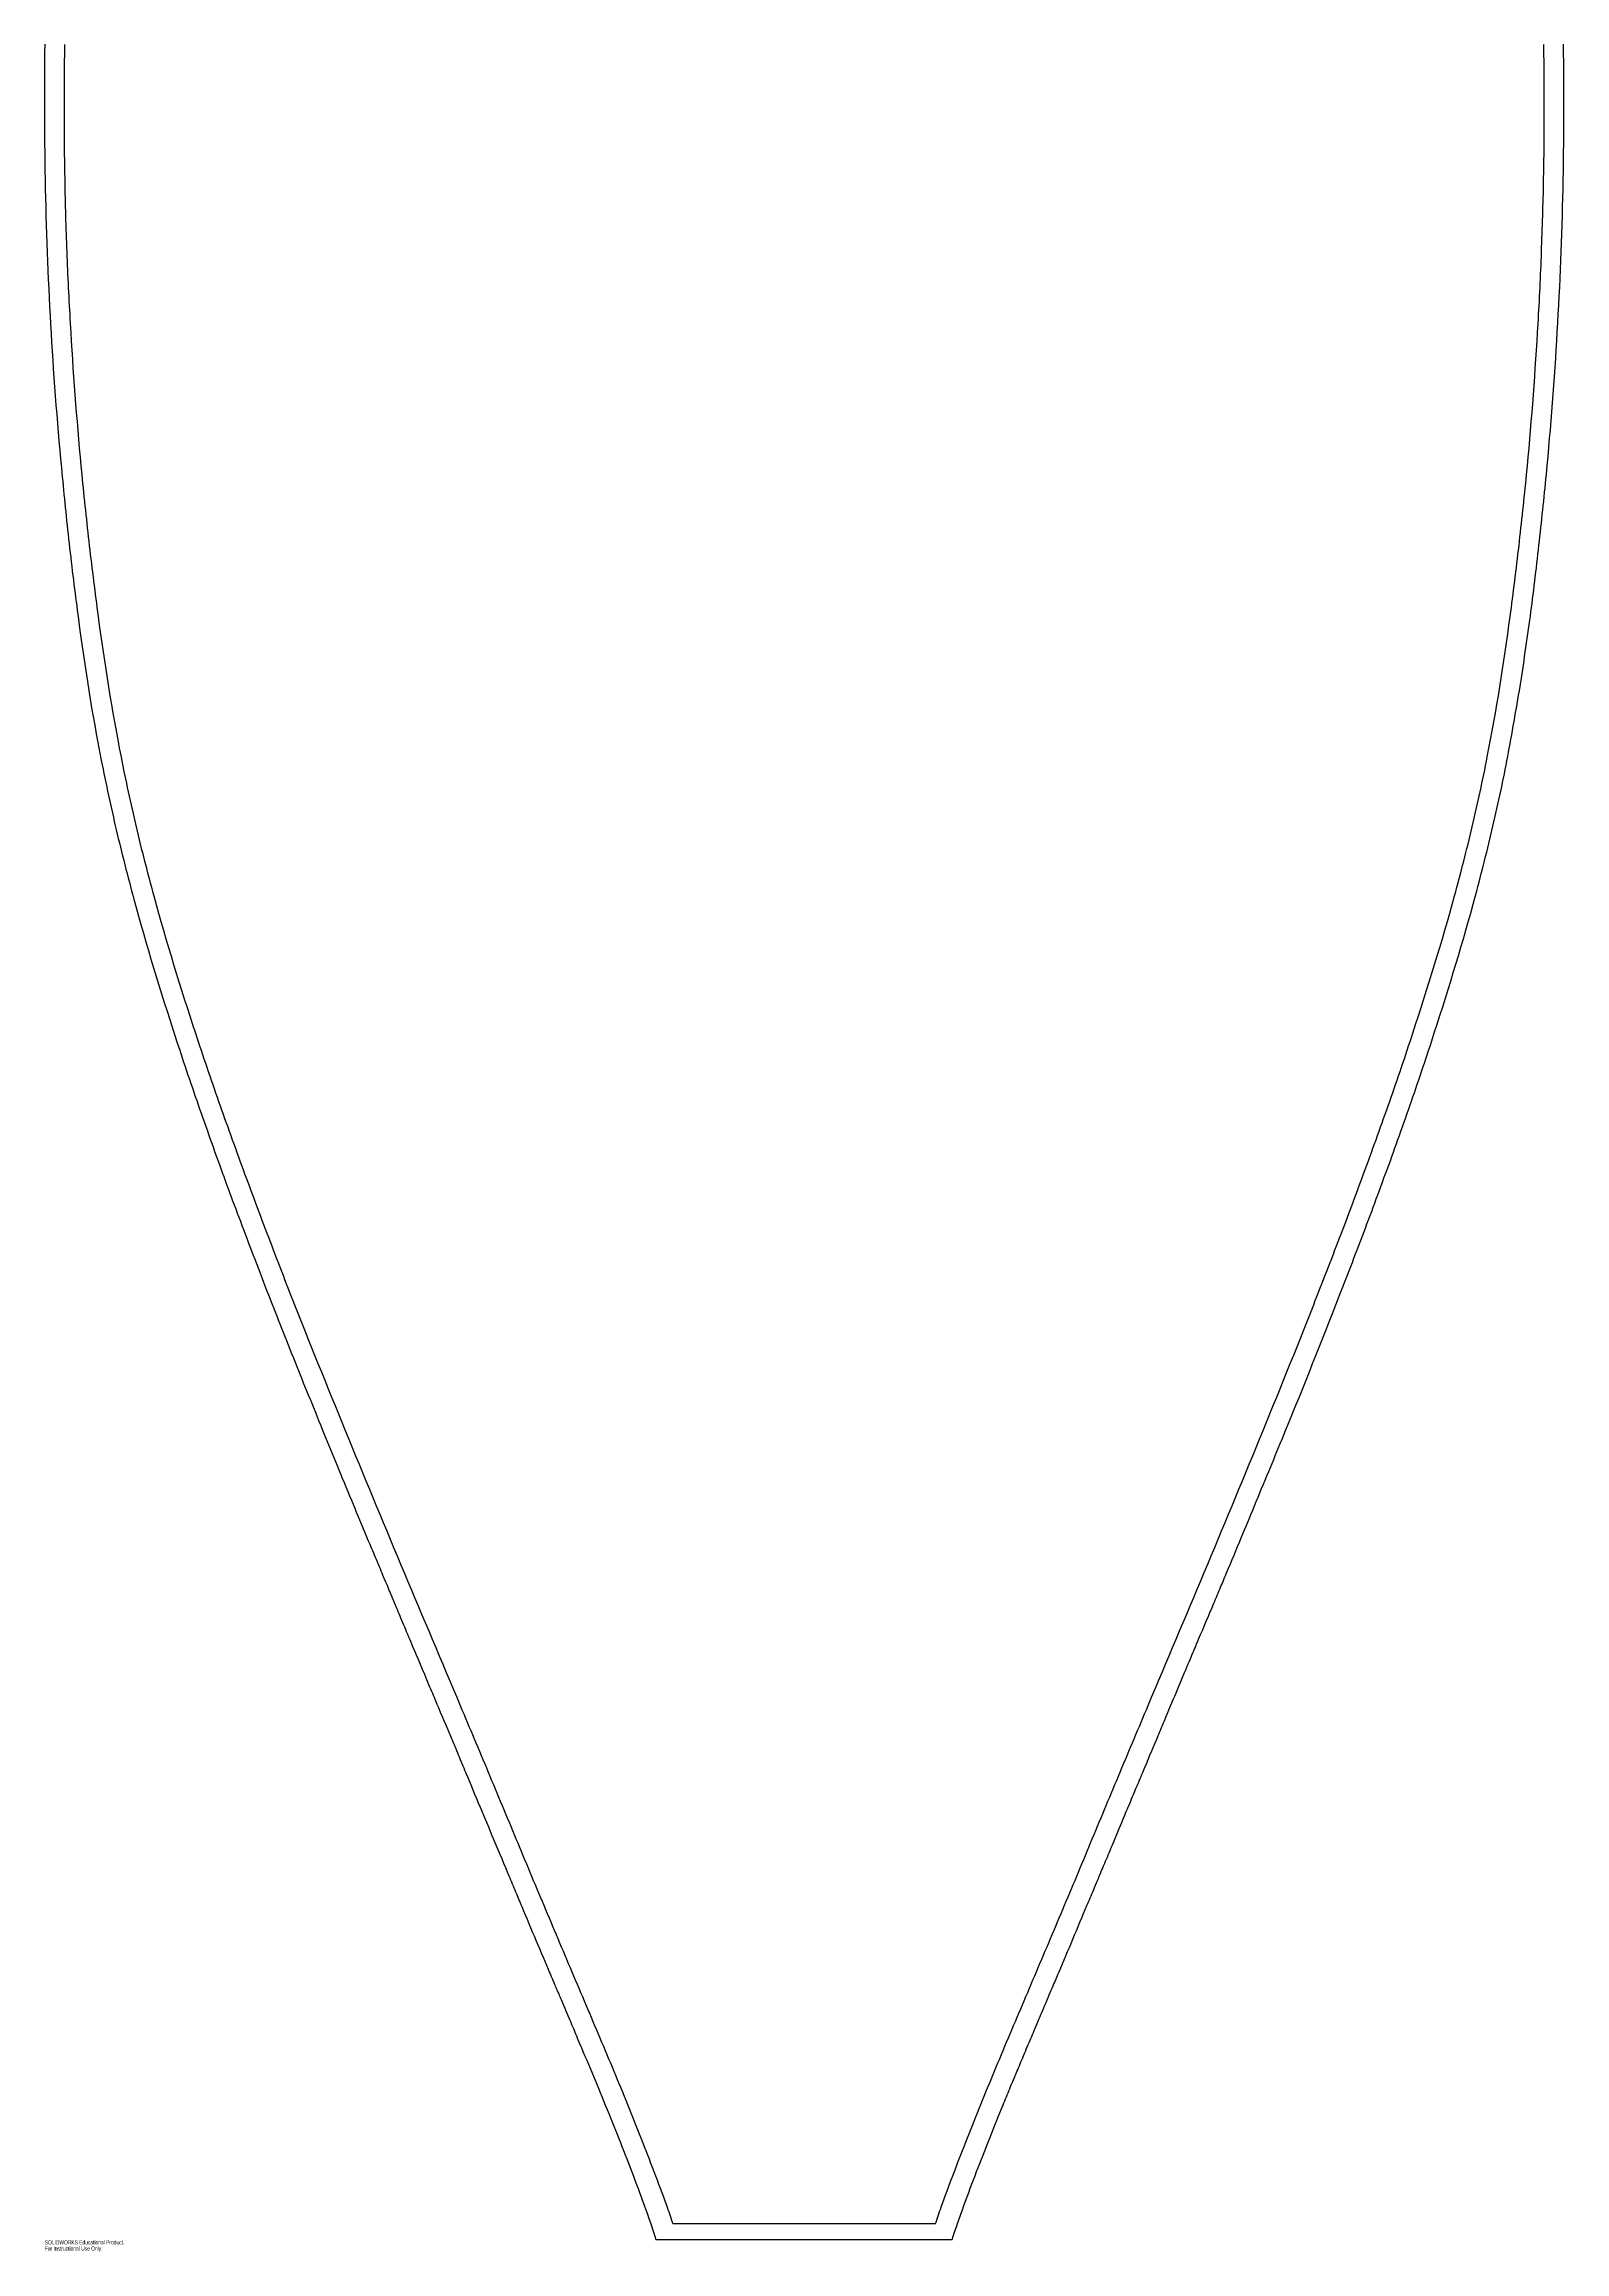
# Model space of a CAD drawing. Header units: inches. Extents: x 23 to 92, y -263 to -65.
# Drawn here: x 22.9 to 92.2, y -262.9 to -162.4 of the extents above; entities that cross this region are included whole.
import ezdxf

# ---------------------------------------------------------------- set-up
doc = ezdxf.new("R2010")
doc.units = ezdxf.units.IN
doc.header["$MEASUREMENT"] = 0
doc.styles.add('SLDTEXTSTYLE0', font='TXT', dxfattribs={"width": 0.7})

msp = doc.modelspace()

# ---------------------------------------------------------------- linework, layer by layer
at = {"color": 7, "linetype": 'Continuous', "lineweight": 25}
for p, q in [((50.77, -262.37), (64.27, -262.37)), ((51.54, -261.65), (63.51, -261.65))]:
    msp.add_line(p, q, dxfattribs=at)
for points, knots in [([(22.91, -162.35), (22.88, -164.58), (22.89, -166.73), (22.98, -171.15), (23.07, -173.37), (23.32, -177.68), (23.5, -179.91), (23.81, -183.14), (23.91, -184.17), (24.11, -185.88), (24.17, -186.43), (24.31, -187.51), (24.37, -187.99), (24.74, -190.79), (25.06, -192.82), (25.7, -196.06), (25.93, -197.13), (26.41, -199.18), (26.7, -200.3), (27.52, -203.34), (28.19, -205.54), (29.19, -208.58), (29.55, -209.67), (30.08, -211.18), (30.26, -211.69), (30.62, -212.72), (30.83, -213.29), (31.35, -214.73), (31.91, -216.22), (32.51, -217.78), (32.91, -218.84), (33.14, -219.43), (33.53, -220.41), (33.73, -220.91), (34.13, -221.93), (34.36, -222.49), (34.74, -223.46), (34.95, -223.96), (35.36, -224.97), (35.59, -225.55), (35.98, -226.5), (36.18, -226.99), (36.6, -228), (36.85, -228.6), (37.23, -229.52), (37.53, -230.24), (37.86, -231.02), (38.08, -231.55), (38.22, -231.88), (38.48, -232.5), (38.77, -233.19), (39.16, -234.12), (39.33, -234.54), (39.45, -234.82), (39.55, -235.04), (39.7, -235.41), (39.94, -235.98), (40.35, -236.95), (40.53, -237.38), (40.68, -237.73), (40.77, -237.95), (40.79, -238), (41.09, -238.7), (41.29, -239.17), (41.59, -239.89), (41.69, -240.13), (41.9, -240.64), (42.03, -240.95), (42.3, -241.59), (42.54, -242.17), (42.96, -243.18), (43.14, -243.6), (43.63, -244.76), (43.97, -245.58), (44.27, -246.3), (44.47, -246.77), (44.54, -246.95), (44.87, -247.72), (45.08, -248.23), (45.51, -249.24), (45.74, -249.79), (45.97, -250.33), (46.04, -250.51), (46.13, -250.7), (46.18, -250.84), (46.24, -250.97), (46.25, -250.99), (46.28, -251.06), (46.39, -251.32), (46.5, -251.57), (46.7, -252.04), (46.88, -252.47), (47.03, -252.82), (47.12, -253.04), (47.14, -253.1), (47.67, -254.34), (48.03, -255.19), (48.89, -257.31), (49.26, -258.23), (49.87, -259.82), (50.04, -260.28), (50.43, -261.36), (50.61, -261.88), (50.77, -262.37)], [0, 0, 0, 0, 0.0625, 0.0625, 0.125, 0.125, 0.1875, 0.1875, 0.21875, 0.21875, 0.234375, 0.234375, 0.25, 0.25, 0.3125, 0.3125, 0.34375, 0.34375, 0.375, 0.375, 0.4375, 0.4375, 0.46875, 0.46875, 0.484375, 0.484375, 0.5, 0.5, 0.53125, 0.546875, 0.546875, 0.5625, 0.5625, 0.578125, 0.578125, 0.59375, 0.59375, 0.609375, 0.609375, 0.625, 0.625, 0.640625, 0.640625, 0.65625, 0.65625, 0.671875, 0.679687, 0.679687, 0.6875, 0.6875, 0.703125, 0.710937, 0.714844, 0.714844, 0.71875, 0.71875, 0.734375, 0.734375, 0.742187, 0.746094, 0.746094, 0.75, 0.75, 0.765625, 0.765625, 0.773437, 0.773437, 0.78125, 0.78125, 0.796875, 0.796875, 0.8125, 0.8125, 0.828125, 0.835937, 0.835937, 0.84375, 0.84375, 0.859375, 0.859375, 0.875, 0.875, 0.878906, 0.880859, 0.880859, 0.882812, 0.882812, 0.886719, 0.886719, 0.890625, 0.890625, 0.898437, 0.902344, 0.902344, 0.90625, 0.90625, 0.9375, 0.9375, 0.96875, 0.96875, 0.984375, 0.984375, 1, 1, 1, 1]), ([(23.81, -162.37), (23.78, -164.57), (23.78, -166.76), (23.85, -170.04), (23.88, -171.13), (23.97, -173.31), (24.03, -174.4), (24.22, -177.65), (24.39, -179.82), (24.7, -183.05), (24.82, -184.13), (25, -185.74), (25.07, -186.28), (25.2, -187.36), (25.27, -187.89), (25.63, -190.57), (25.97, -192.71), (26.49, -195.36), (26.6, -195.89), (26.83, -196.95), (26.95, -197.48), (27.32, -199.06), (27.59, -200.11), (28.45, -203.25), (29.09, -205.33), (30.12, -208.45), (30.47, -209.49), (31.2, -211.56), (31.57, -212.59), (32.14, -214.14), (32.33, -214.65), (32.71, -215.68), (32.91, -216.2), (33.5, -217.74), (33.89, -218.77), (35.1, -221.83), (35.93, -223.87), (37.6, -227.94), (38.44, -229.96), (40.14, -234.01), (41, -236.03), (42.06, -238.56), (42.27, -239.06), (42.7, -240.07), (42.91, -240.58), (43.54, -242.09), (43.97, -243.11), (44.81, -245.13), (45.23, -246.14), (46.08, -248.16), (46.51, -249.17), (47.36, -251.18), (47.79, -252.19), (48.64, -254.2), (49.06, -255.21), (49.68, -256.73), (49.88, -257.24), (50.28, -258.26), (50.48, -258.77), (50.87, -259.79), (51.06, -260.3), (51.34, -261.07), (51.43, -261.33), (51.52, -261.61), (51.53, -261.63), (51.54, -261.65)], [0, 0, 0, 0, 0.0625, 0.0625, 0.09375, 0.09375, 0.125, 0.125, 0.1875, 0.1875, 0.21875, 0.21875, 0.234375, 0.234375, 0.25, 0.25, 0.3125, 0.3125, 0.328125, 0.328125, 0.34375, 0.34375, 0.375, 0.375, 0.4375, 0.4375, 0.46875, 0.46875, 0.5, 0.5, 0.515625, 0.515625, 0.53125, 0.53125, 0.5625, 0.5625, 0.625, 0.625, 0.6875, 0.6875, 0.75, 0.75, 0.765625, 0.765625, 0.78125, 0.78125, 0.8125, 0.8125, 0.84375, 0.84375, 0.875, 0.875, 0.90625, 0.90625, 0.9375, 0.9375, 0.953125, 0.953125, 0.96875, 0.96875, 0.984375, 0.984375, 0.9921875, 0.9921875, 0.9928172, 0.9928172, 0.9928172, 0.9928172]), ([(63.51, -261.65), (63.52, -261.63), (63.53, -261.61), (63.62, -261.33), (63.71, -261.07), (63.99, -260.3), (64.18, -259.79), (64.57, -258.77), (64.77, -258.26), (65.17, -257.24), (65.37, -256.73), (65.99, -255.21), (66.41, -254.2), (67.26, -252.19), (67.69, -251.18), (68.54, -249.17), (68.97, -248.16), (69.82, -246.14), (70.24, -245.13), (71.08, -243.11), (71.51, -242.09), (72.14, -240.58), (72.35, -240.07), (72.78, -239.06), (72.99, -238.56), (74.05, -236.03), (74.91, -234.01), (76.61, -229.96), (77.45, -227.94), (79.12, -223.87), (79.95, -221.83), (81.15, -218.77), (81.55, -217.74), (82.14, -216.2), (82.34, -215.68), (82.72, -214.65), (82.91, -214.14), (83.48, -212.59), (83.85, -211.56), (84.58, -209.49), (84.93, -208.45), (85.95, -205.33), (86.6, -203.25), (87.46, -200.11), (87.73, -199.06), (88.1, -197.48), (88.22, -196.95), (88.45, -195.89), (88.56, -195.36), (89.08, -192.71), (89.42, -190.57), (89.78, -187.89), (89.85, -187.36), (89.98, -186.28), (90.05, -185.74), (90.23, -184.13), (90.35, -183.05), (90.66, -179.82), (90.83, -177.65), (91.02, -174.4), (91.08, -173.31), (91.16, -171.13), (91.2, -170.04), (91.27, -166.76), (91.27, -164.57), (91.24, -162.37)], [0.0071828, 0.0071828, 0.0071828, 0.0071828, 0.0078125, 0.0078125, 0.015625, 0.015625, 0.03125, 0.03125, 0.046875, 0.046875, 0.0625, 0.0625, 0.09375, 0.09375, 0.125, 0.125, 0.15625, 0.15625, 0.1875, 0.1875, 0.21875, 0.21875, 0.234375, 0.234375, 0.25, 0.25, 0.3125, 0.3125, 0.375, 0.375, 0.4375, 0.4375, 0.46875, 0.46875, 0.484375, 0.484375, 0.5, 0.5, 0.53125, 0.53125, 0.5625, 0.5625, 0.625, 0.625, 0.65625, 0.65625, 0.671875, 0.671875, 0.6875, 0.6875, 0.75, 0.75, 0.765625, 0.765625, 0.78125, 0.78125, 0.8125, 0.8125, 0.875, 0.875, 0.90625, 0.90625, 0.9375, 0.9375, 1, 1, 1, 1]), ([(64.27, -262.37), (64.6, -261.38), (65.01, -260.26), (65.76, -258.31), (66.21, -257.19), (66.69, -256), (66.79, -255.76), (67, -255.25), (67.13, -254.95), (67.32, -254.5), (67.42, -254.26), (67.63, -253.75), (67.76, -253.44), (67.91, -253.1), (67.96, -252.98), (68.06, -252.73), (68.14, -252.55), (68.26, -252.26), (68.36, -252.03), (68.64, -251.37), (68.76, -251.08), (68.98, -250.57), (69.04, -250.43), (69.35, -249.7), (69.56, -249.2), (69.98, -248.19), (70.22, -247.63), (70.51, -246.93), (70.62, -246.69), (70.83, -246.18), (70.96, -245.86), (71.14, -245.44), (71.29, -245.09), (71.48, -244.63), (71.57, -244.42), (71.63, -244.28), (71.64, -244.25), (71.88, -243.66), (72.11, -243.12), (72.25, -242.77), (72.29, -242.69), (72.31, -242.64), (72.29, -242.69), (72.44, -242.33), (72.55, -242.06), (72.77, -241.55), (72.85, -241.36), (73.18, -240.57), (73.4, -240.03), (73.69, -239.36), (73.84, -239), (74, -238.61), (74.11, -238.34), (74.19, -238.15), (74.38, -237.72), (74.58, -237.24), (75.01, -236.2), (75.2, -235.76), (75.35, -235.41), (75.43, -235.2), (75.44, -235.18), (75.76, -234.44), (76.1, -233.62), (76.41, -232.89), (76.6, -232.43), (76.67, -232.27), (77.01, -231.45), (77.23, -230.92), (77.66, -229.91), (77.83, -229.49), (78.27, -228.42), (78.49, -227.9), (78.91, -226.88), (79.09, -226.44), (80.18, -223.79), (80.94, -221.9), (82.17, -218.74), (82.56, -217.75), (83.36, -215.63), (83.71, -214.68), (84.49, -212.56), (84.84, -211.58), (85.57, -209.46), (85.9, -208.49), (86.95, -205.24), (87.54, -203.3), (88.42, -200.06), (88.67, -199.05), (89.17, -196.92), (89.4, -195.84), (89.79, -193.79), (89.99, -192.64), (90.24, -191.11), (90.32, -190.58), (90.47, -189.51), (90.56, -188.92), (90.76, -187.39), (90.9, -186.27), (91.14, -184.1), (91.25, -183.05), (91.57, -179.77), (91.73, -177.63), (92.11, -171.13), (92.2, -166.8), (92.14, -162.35)], [0, 0, 0, 0, 0.03125, 0.03125, 0.0625, 0.0625, 0.070312, 0.070312, 0.078125, 0.078125, 0.085937, 0.085937, 0.09375, 0.09375, 0.097656, 0.097656, 0.101562, 0.101562, 0.109375, 0.109375, 0.117187, 0.117187, 0.125, 0.125, 0.140625, 0.140625, 0.15625, 0.15625, 0.164062, 0.164062, 0.171875, 0.171875, 0.179687, 0.183594, 0.185547, 0.185547, 0.1875, 0.1875, 0.195312, 0.199219, 0.201172, 0.201172, 0.203125, 0.203125, 0.210937, 0.210937, 0.21875, 0.21875, 0.234375, 0.234375, 0.242187, 0.246094, 0.246094, 0.25, 0.25, 0.265625, 0.265625, 0.273437, 0.277344, 0.277344, 0.28125, 0.28125, 0.296875, 0.304687, 0.304687, 0.3125, 0.3125, 0.328125, 0.328125, 0.34375, 0.34375, 0.359375, 0.359375, 0.375, 0.375, 0.4375, 0.4375, 0.46875, 0.46875, 0.5, 0.5, 0.53125, 0.53125, 0.5625, 0.5625, 0.625, 0.625, 0.65625, 0.65625, 0.6875, 0.6875, 0.71875, 0.71875, 0.734375, 0.734375, 0.75, 0.75, 0.78125, 0.78125, 0.8125, 0.8125, 0.875, 0.875, 1, 1, 1, 1])]:
    msp.add_open_spline(points, degree=3, knots=knots, dxfattribs=at)

# ---------------------------------------------------------------- texts
at = {"color": 7, "linetype": 'Continuous', "char_height": 0.1903, "attachment_point": 1, "style": 'SLDTEXTSTYLE0'}
for s, insert in [('SOLIDWORKS Educational Product.', (22.91, -262.41)), ('For Instructional Use Only.', (22.91, -262.69))]:
    msp.add_mtext(s, dxfattribs=dict(at, insert=insert))

doc.saveas('drawing.dxf')
